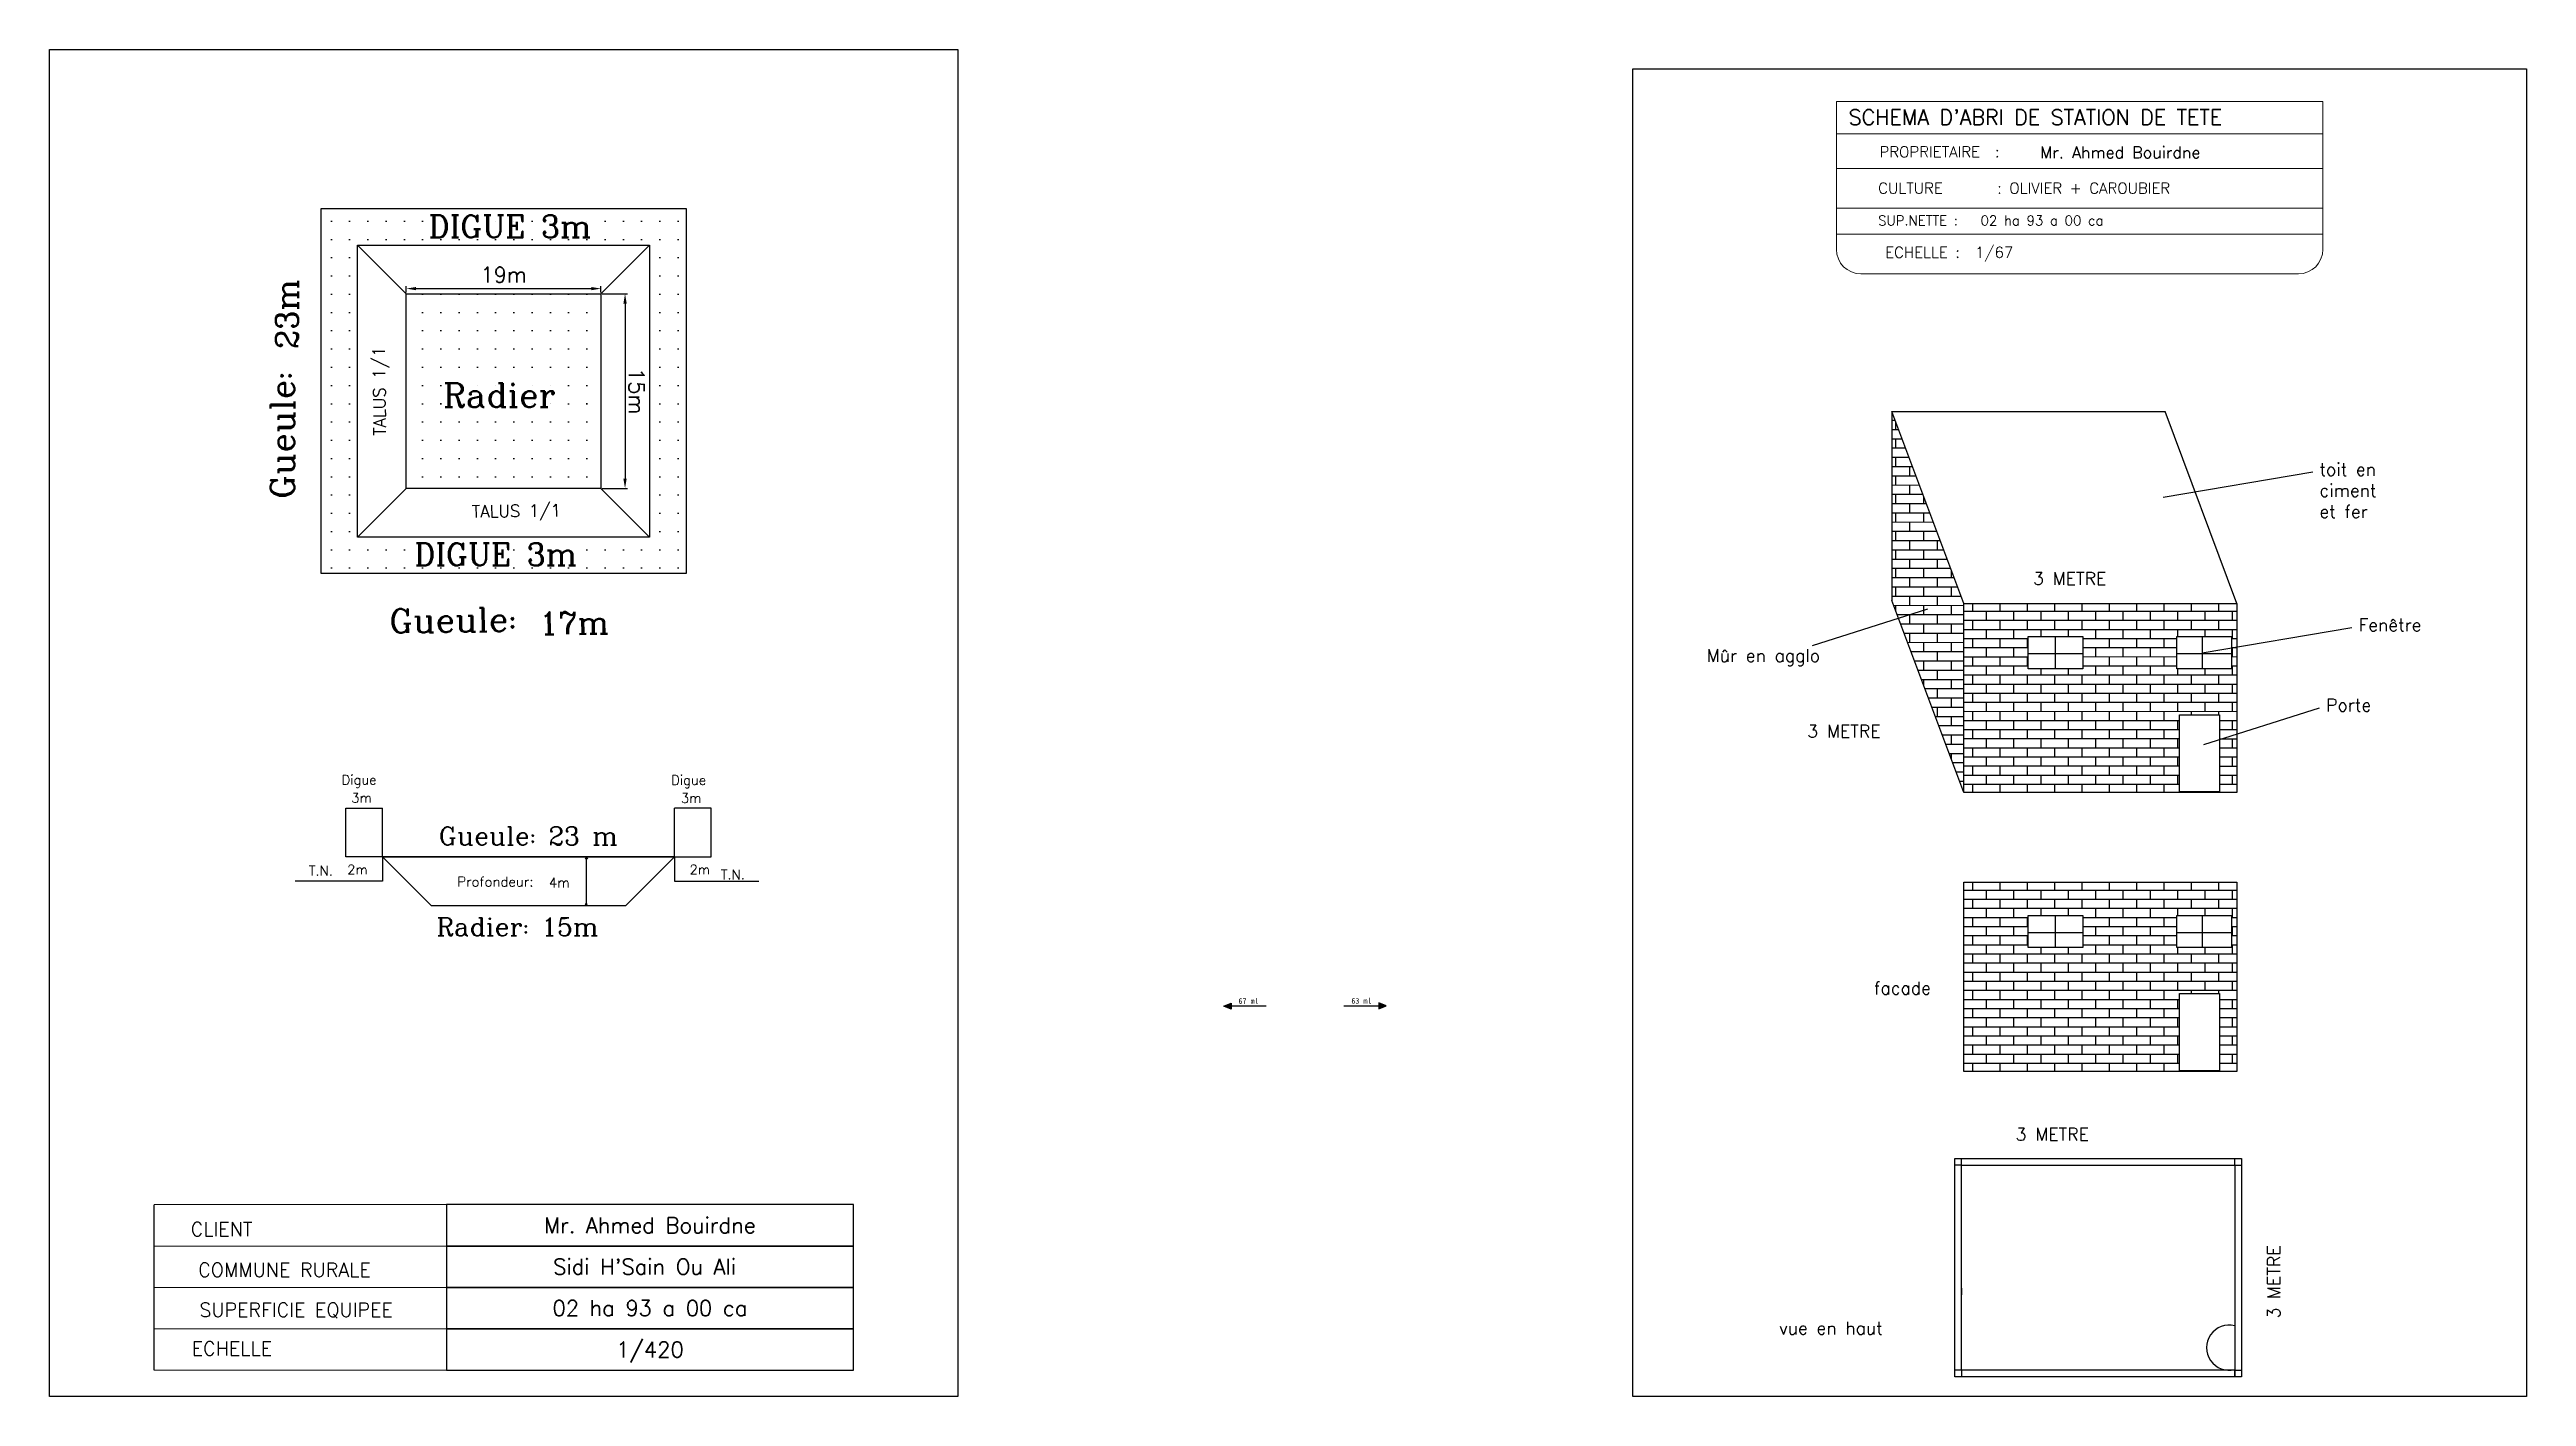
# Model space of a CAD drawing. Header units: millimetres. Extents: x 81856 to 91441, y 211852 to 275626.
# Drawn here: x 84572 to 85840, y 274937 to 275626 of the extents above; entities that cross this region are included whole.
import ezdxf
from ezdxf.enums import TextEntityAlignment as Align

# ---------------------------------------------------------------- set-up
doc = ezdxf.new("R2010")
doc.units = ezdxf.units.MM
doc.header["$LTSCALE"] = 2
doc.layers.add('cartouche', color=80, linetype='Continuous')
doc.styles.add('MtXpl_BatangChe_1', font='BatangChe.shx')
doc.styles.add('MtXpl_romanc_shx', font='romanc.shx')
doc.styles.add('ROMANS', font='romans.shx', dxfattribs={"bigfont": '@extfont2.shx'})
doc.styles.add('Romans 1.0', font='Romans.shx', dxfattribs={"width": 0.99, "height": 0.2})
doc.styles.get("Standard").update_dxf_attribs({"font": 'txt.shx'})
pattern_1 = [(7e-13, (69693.688, 270437.73), (-1e-13, 9.3422837), [0, -9.3422837])]

msp = doc.modelspace()

# ---------------------------------------------------------------- texts
at = {"color": 0, "lineweight": -3, "style": 'ROMANS'}
for s, height, p in [("SCHEMA D'ABRI DE STATION DE TETE", 7.75777, (85492.798, 275587.941)), ('PROPRIETAIRE  :', 5.58559, (85508.563, 275571.284)), ('CULTURE      : OLIVIER + CAROUBIER ', 5.58559, (85507.925, 275552.696)), ('SUP.NETTE :', 4.99513, (85507.867, 275536.432)), ('02 ha 93 a 00 ca', 4.99513, (85560.32, 275536.432)), ('ECHELLE :  1/67', 5.58559, (85511.481, 275519.853))]:
    msp.add_text(s, height=height, rotation=0, dxfattribs=at).set_placement(p)
at = {"color": 0, "lineweight": 15, "style": 'Romans 1.0'}
msp.add_text('Mr. Ahmed Bouirdne', height=6, rotation=0, dxfattribs=at).set_placement((85590.867, 275573.784), align=Align.MIDDLE_LEFT)
at = {"lineweight": -3, "style": 'MtXpl_romanc_shx'}
for p in [(85587.177, 275352.502), (85471.627, 275274.333), (85578.262, 275068.03)]:
    msp.add_text('3 METRE', height=6.4812, dxfattribs=at).set_placement(p)
at = {"lineweight": -3, "style": 'MtXpl_BatangChe_1'}
for s, rotation, p in [('67 ml', 0.514164, (85185.588, 275139.485)), ('63 ml', 0.029698, (85243.381, 275139.564))]:
    msp.add_text(s, height=2.88, rotation=rotation, dxfattribs=at).set_placement(p, align=Align.MIDDLE_CENTER)
at = {"color": 0, "style": 'ROMANS'}
for s, height, p in [('CLIENT', 7.1517, (84659.891, 275019.175)), ('COMMUNE RURALE', 7.15174, (84692.074, 274998.281)), ('SUPERFICIE EQUIPEE', 7.15174, (84698.034, 274977.83)), ('ECHELLE', 7.1517, (84665.17, 274958.109))]:
    msp.add_text(s, height=height, rotation=0, dxfattribs=at).set_placement(p, align=Align.CENTER)
at = {"lineweight": -3, "style": 'MtXpl_romanc_shx'}
msp.add_text('3 METRE', height=6.4812, rotation=90, dxfattribs=at).set_placement((85713.692, 274977.005))
at = {"color": 0, "style": 'Romans 1.0', "width": 0.99}
for s, p in [("Sidi H'Sain Ou Ali ", (84879.179, 275003.498)), ('02 ha 93 a 00 ca', (84879.176, 274982.306)), ('1/420', (84879.179, 274961.117))]:
    msp.add_text(s, height=8, rotation=0, dxfattribs=at).set_placement(p, align=Align.MIDDLE_CENTER)
at = {"attachment_point": 5}
for s, insert, char_height in [('{\\Fromanc|c0;DIGUE 3m}', (84807.615, 275535.886), 11.4443), ('{\\Fromanc|c0;DIGUE 3m}', (84800.303, 275368.086), 11.4443), ('{\\Fromanc|c0;3m}', (84731.57, 275243.451), 4.89685), ('{\\Fromanc|c0;3m}', (84900.283, 275243.331), 4.89685), ('{\\Fromanc|c0;2m}', (84729.44, 275206.777), 4.89685), ('{\\Fromanc|c0;4m}', (84832.771, 275200.081), 5), ('{\\Fromanc|c0;2m}', (84904.683, 275206.777), 4.89685)]:
    msp.add_mtext(s, dxfattribs=dict(at, insert=insert, char_height=char_height))
at = {"char_height": 11.4443, "attachment_point": 5}
for s, insert, rotation in [('{\\Fromanc|c0;23m}', (84693.393, 275491.087), 90), ('{\\Fromanc|c0;17m}', (84840.38, 275332.973), 0.817712)]:
    msp.add_mtext(s, dxfattribs=dict(at, insert=insert, rotation=rotation))
at = {"insert": (84804.284, 275511.181), "char_height": 8, "attachment_point": 5, "style": 'Romans 1.0'}
msp.add_mtext('19m', dxfattribs=at)
at = {"attachment_point": 5, "line_spacing_factor": 0.479017}
for s, insert, char_height, rotation in [('{\\Fromanc|c0;TALUS 1/1}', (84741.661, 275451.634), 6.22819, 90.817712), ('{\\Fromanc|c0;Gueule:}', (84691.073, 275429.068), 12.24213, 90), ('{\\Fromanc|c0;TALUS 1/1}', (84810.851, 275389.316), 6.22819, 0.817712), ('{\\Fromanc|c0;Gueule:}', (84778.335, 275334.407), 12.24213, 0.817712)]:
    msp.add_mtext(s, dxfattribs=dict(at, insert=insert, char_height=char_height, rotation=rotation))
at = {"insert": (84872.291, 275451.634), "char_height": 8, "attachment_point": 5, "rotation": 270, "style": 'Romans 1.0'}
msp.add_mtext('15m', dxfattribs=at)
at = {"attachment_point": 5, "line_spacing_factor": 0.479017}
for s, insert, char_height in [('{\\Fromanc|c0;Radier}', (84802.214, 275449.524), 12.24213), ('{\\Fromanc|c0;Digue}', (84730.301, 275251.867), 4.89685), ('{\\Fromanc|c0;Digue}', (84899.014, 275251.747), 4.89685), ('{\\Fromanc|c0;Gueule: 23 m}', (84816.987, 275223.943), 9.34228), ('{\\Fromanc|c0;Profondeur:}', (84800.069, 275200.564), 5), ('{\\Fromanc|c0;\\H0.7631x;Radier: 15m}', (84811.456, 275177.471), 12.24213)]:
    msp.add_mtext(s, dxfattribs=dict(at, insert=insert, char_height=char_height))
at = {"lineweight": -3, "char_height": 6.48119, "attachment_point": 1}
for s, insert, width in [('{\\Fromanc|c0;toit en ciment et fer}', (85733.8, 275414.827), 45.39271), ('{\\Fromanc|c0;Fenêtre}', (85753.778, 275335.214), 622.79671), ('{\\Fromanc|c0;Mûr en agglo }', (85420.126, 275319.498), 622.79671), ('{\\Fromanc|c0;Porte}', (85737.202, 275294.183), 622.79671), ('{\\Fromanc|c0;facade}', (85505.726, 275149.34), 622.79671), ('{\\Fromanc|c0;vue en haut}', (85457.146, 274975.315), 622.79671)]:
    msp.add_mtext(s, dxfattribs=dict(at, insert=insert, width=width))
at = {"char_height": 4.93603, "width": 269.7937, "attachment_point": 1}
for insert in [(84704.588, 275208.592), (84915.484, 275206.657)]:
    msp.add_mtext('{\\Fromanc.shx|c1;T.N. }', dxfattribs=dict(at, insert=insert))
at = {"layer": 'cartouche', "color": 7, "lineweight": -3, "style": 'Romans 1.0', "width": 0.99}
msp.add_text('Mr. Ahmed Bouirdne', height=8, rotation=0, dxfattribs=at).set_placement((84879.176, 275024.686), align=Align.MIDDLE_CENTER)

# ---------------------------------------------------------------- hatches: boundary and pattern name
h = msp.add_hatch()
h.set_pattern_fill('JARDIN', color=256, scale=3.114095, style=0)
h.set_pattern_definition(pattern_1)
h.paths.add_polyline_path([(84710.861, 275358.211), (84897.707, 275358.211), (84897.707, 275545.057), (84710.861, 275545.057)])
h.paths.add_polyline_path([(84729.546, 275526.372), (84879.023, 275526.372), (84879.023, 275376.896), (84729.546, 275376.896)], flags=16)
h.paths.add_polyline_path([(84754.459, 275501.459), (84854.11, 275501.459), (84854.11, 275401.808), (84754.459, 275401.808)], flags=0)
h.paths.add_polyline_path([(84758.159, 275527.302), (84857.071, 275527.302), (84857.071, 275544.469), (84758.159, 275544.469)], flags=24)
h.paths.add_polyline_path([(84750.847, 275359.503), (84849.759, 275359.503), (84849.759, 275376.669), (84750.847, 275376.669)], flags=24)
h.paths.add_polyline_path([(84768.257, 275440.342), (84836.172, 275440.342), (84836.172, 275458.705), (84768.257, 275458.705)], flags=8)
h = msp.add_hatch()
h.set_pattern_fill('JARDIN', color=256, scale=6.228189, style=0)
h.set_pattern_definition([(7e-13, (69693.688, 270437.73), (-2e-13, 18.684567), [0, -18.684567])])
h.paths.add_polyline_path([(84754.459, 275501.459), (84754.459, 275401.808), (84854.11, 275401.808), (84854.11, 275501.459)])
h.paths.add_polyline_path([(84768.257, 275440.342), (84836.172, 275440.342), (84836.172, 275458.705), (84768.257, 275458.705)], flags=24)
h = msp.add_hatch()
h.set_pattern_fill('JARDIN', color=256, scale=3.114095, style=0)
h.set_pattern_definition(pattern_1)
h.paths.add_polyline_path([(84754.459, 275501.459), (84754.459, 275401.808), (84854.11, 275401.808), (84854.11, 275501.459)])
h.paths.add_polyline_path([(84768.257, 275440.342), (84836.172, 275440.342), (84836.172, 275458.705), (84768.257, 275458.705)], flags=24)
at = {"lineweight": -3}
h = msp.add_hatch(dxfattribs=at)
h.set_pattern_fill('AR-BRSTD', color=256, scale=0.06992, style=0)
h.set_pattern_definition([(7e-13, (-15647137.082, -16536831.551), (-6e-14, 4.736506656), []), (90, (-15647137.082, -16536831.551), (-7.103872, 4.736506656), [4.736506656, -4.736506656])])
h.paths.add_polyline_path([(85551.727, 275246.191), (85551.727, 275343.008), (85514.959, 275441.232), (85514.959, 275344.415)])
at = {"linetype": 'Continuous', "lineweight": -3}
h = msp.add_hatch(dxfattribs=at)
h.set_pattern_fill('AR-BRSTD', color=0, scale=1.748, style=0)
h.set_pattern_definition([(7e-13, (-19860850.6084, -8493039.672), (-6e-14, 4.661916), []), (90, (-19860850.6084, -8493039.672), (-6.992, 4.661916), [4.661916, -4.661916])])
h.paths.add_polyline_path([(85584.653, 275325.975), (85612.652, 275325.975), (85612.652, 275309.555), (85584.653, 275309.555)], flags=16)
h.paths.add_polyline_path([(85660.705, 275325.975), (85688.704, 275325.975), (85688.704, 275309.555), (85660.705, 275309.555)], flags=16)
h.paths.add_polyline_path([(85662.146, 275286.024), (85682.6, 275286.024), (85682.6, 275246.549), (85662.146, 275246.549)], flags=16)
h.paths.add_polyline_path([(85691.567, 275246.191), (85691.567, 275343.008), (85552.112, 275343.008), (85552.112, 275246.191)])
h = msp.add_hatch(dxfattribs=at)
h.set_pattern_fill('AR-BRSTD', color=0, scale=1.748, style=0)
h.set_pattern_definition([(7e-13, (-19860850.6084, -8493182.4325), (-6e-14, 4.661916), []), (90, (-19860850.6084, -8493182.4325), (-6.992, 4.661916), [4.661916, -4.661916])])
h.paths.add_polyline_path([(85584.653, 275183.214), (85612.652, 275183.214), (85612.652, 275166.795), (85584.653, 275166.795)], flags=16)
h.paths.add_polyline_path([(85660.705, 275183.214), (85688.704, 275183.214), (85688.704, 275166.795), (85660.705, 275166.795)], flags=16)
h.paths.add_polyline_path([(85662.146, 275143.264), (85682.6, 275143.264), (85682.6, 275103.789), (85662.146, 275103.789)], flags=16)
h.paths.add_polyline_path([(85691.567, 275103.431), (85691.567, 275200.248), (85552.112, 275200.248), (85552.112, 275103.431)])
at = {"lineweight": -3}
h = msp.add_hatch(color=82, dxfattribs=at)
h.set_gradient(color1=(0, 204, 0), color2=(0, 214, 0), one_color=1, tint=0.42)
h.paths.add_polyline_path([(85176.655, 275135.359), (85172.889, 275136.909), (85176.656, 275138.453), (85176.657, 275136.912), (85176.654, 275136.912)])
h = msp.add_hatch(color=82, dxfattribs=at)
h.set_gradient(color1=(0, 204, 0), color2=(0, 214, 0), one_color=1, tint=0.42)
h.paths.add_polyline_path([(85252.365, 275135.446), (85256.129, 275137.001), (85252.361, 275138.541), (85252.361, 275137), (85252.364, 275137)])

# ---------------------------------------------------------------- linework, layer by layer
at = {"lineweight": 15}
for p, q in [((85486.56, 275599.773), (85735.519, 275599.773)), ((85486.56, 275524.168), (85486.56, 275599.773)), ((85735.519, 275524.168), (85735.519, 275599.773)), ((85735.519, 275583.327), (85486.56, 275583.327)), ((85723, 275511.649), (85499.079, 275511.649))]:
    msp.add_line(p, q, dxfattribs=at)
at = {"color": 7, "lineweight": 15}
for p, q in [((85486.56, 275565.618), (85735.519, 275565.618)), ((85486.56, 275545.341), (85735.519, 275545.341)), ((85486.56, 275531.896), (85735.519, 275531.896))]:
    msp.add_line(p, q, dxfattribs=at)
for p, q in [((84754.459, 275502.084), (84754.459, 275505.334)), ((84759.459, 275504.084), (84849.11, 275504.084)), ((84854.11, 275502.084), (84854.11, 275505.334)), ((84854.735, 275501.459), (84867.683, 275501.459)), ((84866.433, 275496.459), (84866.433, 275406.808)), ((84854.735, 275401.808), (84867.683, 275401.808))]:
    msp.add_line(p, q)
at = {"color": 82, "lineweight": -3}
for p, q in [((85194.593, 275136.921), (85176.654, 275136.912)), ((85234.425, 275136.991), (85252.364, 275137))]:
    msp.add_line(p, q, dxfattribs=at)
msp.add_lwpolyline([(84571.833, 275626.44), (85036.736, 275626.44), (85036.736, 274937.11), (84571.833, 274937.11)], close=True)
at = {"lineweight": -3}
for points in [[(85382.325, 275616.522), (85839.753, 275616.522), (85839.753, 274937.11), (85382.325, 274937.11)], [(85551.727, 275343.008), (85691.567, 275343.008), (85691.567, 275246.191), (85551.727, 275246.191)], [(85551.727, 275200.248), (85691.567, 275200.248), (85691.567, 275103.431), (85551.727, 275103.431)], [(85547.077, 275058.954), (85693.909, 275058.954), (85693.909, 274947.082), (85547.077, 274947.082)], [(85550.573, 275055.458), (85690.413, 275055.458), (85690.413, 274950.578), (85550.573, 274950.578)]]:
    msp.add_lwpolyline(points, close=True, dxfattribs=at)
at = {"flags": 128}
for points in [[(84710.861, 275545.057), (84897.707, 275545.057), (84897.707, 275358.211), (84710.861, 275358.211)], [(84754.459, 275501.459), (84854.11, 275501.459), (84854.11, 275401.808), (84754.459, 275401.808)], [(85172.889, 275136.909), (85176.656, 275138.453), (85176.655, 275135.359)], [(85256.129, 275137.001), (85252.361, 275138.541), (85252.365, 275135.446)]]:
    msp.add_lwpolyline(points, close=True, dxfattribs=at)
for points in [[(84729.546, 275526.372), (84879.023, 275526.372), (84879.023, 275376.896), (84729.546, 275376.896), (84729.546, 275526.372)], [(84754.459, 275501.459), (84729.546, 275526.372)], [(84854.11, 275501.459), (84879.023, 275526.372)], [(85514.959, 275441.232), (85654.799, 275441.232)], [(84754.459, 275401.808), (84729.546, 275376.896)], [(84854.11, 275401.808), (84879.023, 275376.896)], [(84723.564, 275213.259), (84723.564, 275238.172), (84742.248, 275238.172)], [(84742.248, 275213.259), (84742.248, 275238.172)], [(84891.775, 275213.259), (84891.775, 275238.172)], [(84910.46, 275213.259), (84910.46, 275238.172), (84891.775, 275238.172)], [(84910.46, 275213.259), (84910.46, 275238.172)], [(84910.46, 275213.259), (84910.46, 275225.715)], [(84742.248, 275213.259), (84742.248, 275200.803), (84697.63, 275200.803)], [(84742.248, 275213.259), (84723.564, 275213.259)], [(84742.248, 275213.259), (84891.725, 275213.259), (84891.725, 275213.259), (84742.248, 275213.259), (84742.248, 275213.259)], [(84742.248, 275213.259), (84767.161, 275188.346), (84767.161, 275188.346)], [(84767.161, 275188.346), (84742.248, 275213.259)], [(84846.628, 275213.259), (84847.18, 275212.19), (84846.213, 275212.183), (84846.628, 275213.259)], [(84846.628, 275188.346), (84846.628, 275213.259)], [(84891.725, 275213.259), (84866.812, 275188.346), (84866.812, 275188.346)], [(84866.812, 275188.346), (84891.725, 275213.259)], [(84891.775, 275213.259), (84910.46, 275213.259)], [(84891.775, 275213.259), (84891.79, 275200.803), (84934.918, 275200.803)], [(84767.161, 275188.346), (84866.812, 275188.346)], [(84846.628, 275188.346), (84847.105, 275189.033), (84846.02, 275189.024), (84846.628, 275188.346)]]:
    msp.add_lwpolyline(points, dxfattribs=at)
at = {"lineweight": -3, "flags": 128}
for points in [[(85551.727, 275343.008), (85514.959, 275441.232), (85514.959, 275441.232)], [(85514.959, 275441.232), (85514.959, 275344.415)], [(85691.567, 275343.008), (85654.799, 275441.232), (85654.799, 275441.232)], [(85551.727, 275246.191), (85514.959, 275344.415), (85514.959, 275344.415)], [(85690.413, 275055.458), (85693.909, 275055.458)], [(85550.573, 274950.578), (85547.077, 274950.578)], [(85550.573, 274950.578), (85550.573, 274947.082)]]:
    msp.add_lwpolyline(points, dxfattribs=at)
at = {"lineweight": -3}
for points in [[(85653.816, 275397.377), (85730.325, 275410.234)], [(85474.296, 275321.367), (85533.364, 275340.185)], [(85673.795, 275317.765), (85750.303, 275330.622)], [(85674.66, 275270.772), (85733.727, 275289.591)], [(85683.421, 275055.458), (85686.917, 275055.458)]]:
    msp.add_lwpolyline(points, dxfattribs=at)
at = {"linetype": 'Continuous', "lineweight": -3}
for points in [[(85584.653, 275325.975), (85612.652, 275325.975), (85612.652, 275309.555), (85584.653, 275309.555)], [(85660.705, 275325.975), (85688.704, 275325.975), (85688.704, 275309.555), (85660.705, 275309.555)], [(85660.705, 275325.975), (85688.704, 275325.975), (85688.704, 275309.555), (85660.705, 275309.555)], [(85662.146, 275286.024), (85682.6, 275286.024), (85682.6, 275246.549), (85662.146, 275246.549)], [(85584.653, 275183.214), (85612.652, 275183.214), (85612.652, 275166.795), (85584.653, 275166.795)], [(85660.705, 275183.214), (85688.704, 275183.214), (85688.704, 275166.795), (85660.705, 275166.795)], [(85660.705, 275183.214), (85688.704, 275183.214), (85688.704, 275166.795), (85660.705, 275166.795)], [(85662.146, 275143.264), (85682.6, 275143.264), (85682.6, 275103.789), (85662.146, 275103.789)]]:
    msp.add_lwpolyline(points, close=True, dxfattribs=at)
for points in [[(85584.653, 275317.37), (85612.652, 275317.37)], [(85598.438, 275325.975), (85598.438, 275309.555)], [(85660.705, 275317.37), (85688.704, 275317.37)], [(85673.795, 275325.975), (85673.795, 275309.555)], [(85598.438, 275183.214), (85598.438, 275166.795)], [(85673.795, 275183.214), (85673.795, 275166.795)], [(85584.653, 275174.609), (85612.652, 275174.609)], [(85660.705, 275174.609), (85688.704, 275174.609)], [(85550.573, 275055.458), (85547.077, 275055.458)], [(85550.573, 275055.458), (85550.573, 275058.954)], [(85648.461, 275055.458), (85651.957, 275055.458)], [(85690.413, 275055.458), (85690.413, 275058.954)], [(85550.573, 274992.53), (85550.573, 274989.034)], [(85690.413, 274950.578), (85690.413, 274947.082), (85690.413, 274950.578), (85693.909, 274950.578)]]:
    msp.add_lwpolyline(points, dxfattribs=at)
at = {"color": 0}
for points, const_width in [([(84625.279, 275035.283), (84625.279, 274950.521)], 0.577), ([(84625.279, 275035.283), (84983.29, 275035.283)], 0.53), ([(84775.065, 275035.283), (84775.065, 274950.521)], 0.53), ([(84625.279, 275014.092), (84983.29, 275014.092)], 0.53), ([(84625.279, 274992.902), (84983.29, 274992.902)], 0.53), ([(84625.279, 274971.711), (84983.29, 274971.711)], 0.53), ([(84625.279, 274950.521), (84983.29, 274950.521)], 0.53), ([(84625.279, 274950.521), (84983.29, 274950.521)], 0.53)]:
    msp.add_lwpolyline(points, dxfattribs=dict(at, const_width=const_width))
at = {"lineweight": -3, "flags": 128}
for points in [[(84983.29, 275035.283), (84775.065, 275035.283), (84775.065, 275014.092), (84983.29, 275014.092)], [(84983.29, 275014.092), (84775.065, 275014.092), (84775.065, 274992.902), (84983.29, 274992.902)], [(84983.29, 274992.902), (84775.065, 274992.902), (84775.065, 274971.711), (84983.29, 274971.711)], [(84983.29, 274971.711), (84775.065, 274971.711), (84775.065, 274950.521), (84983.29, 274950.521)]]:
    msp.add_lwpolyline(points, close=True, dxfattribs=at)
at = {"color": 7, "const_width": 0.577}
msp.add_lwpolyline([(84983.29, 275035.283), (84983.29, 274950.521)], dxfattribs=at)
at = {"lineweight": 15}
for centre, start, end in [((85499.079, 275524.168), 180, 270), ((85723, 275524.168), 270, 0)]:
    msp.add_arc(centre, 12.519, start, end, dxfattribs=at)
at = {"linetype": 'Continuous', "lineweight": -3}
msp.add_arc((85687.523, 274962.081), 11.509, 75.548651, 284.451349, dxfattribs=at)
for points in [[(84759.459, 275504.918), (84759.459, 275503.251), (84754.459, 275504.084)], [(84849.11, 275504.918), (84849.11, 275503.251), (84854.11, 275504.084)], [(84865.599, 275496.459), (84867.266, 275496.459), (84866.433, 275501.459)], [(84865.599, 275406.808), (84867.266, 275406.808), (84866.433, 275401.808)]]:
    msp.add_solid(points)

msp.set_redraw_order([(e.dxf.handle, doc.entitydb.next_handle()) for e in msp.query("TEXT MTEXT ATTDEF DIMENSION ARC_DIMENSION")])  # texts and dimensions are drawn at this point

doc.saveas('drawing.dxf')
